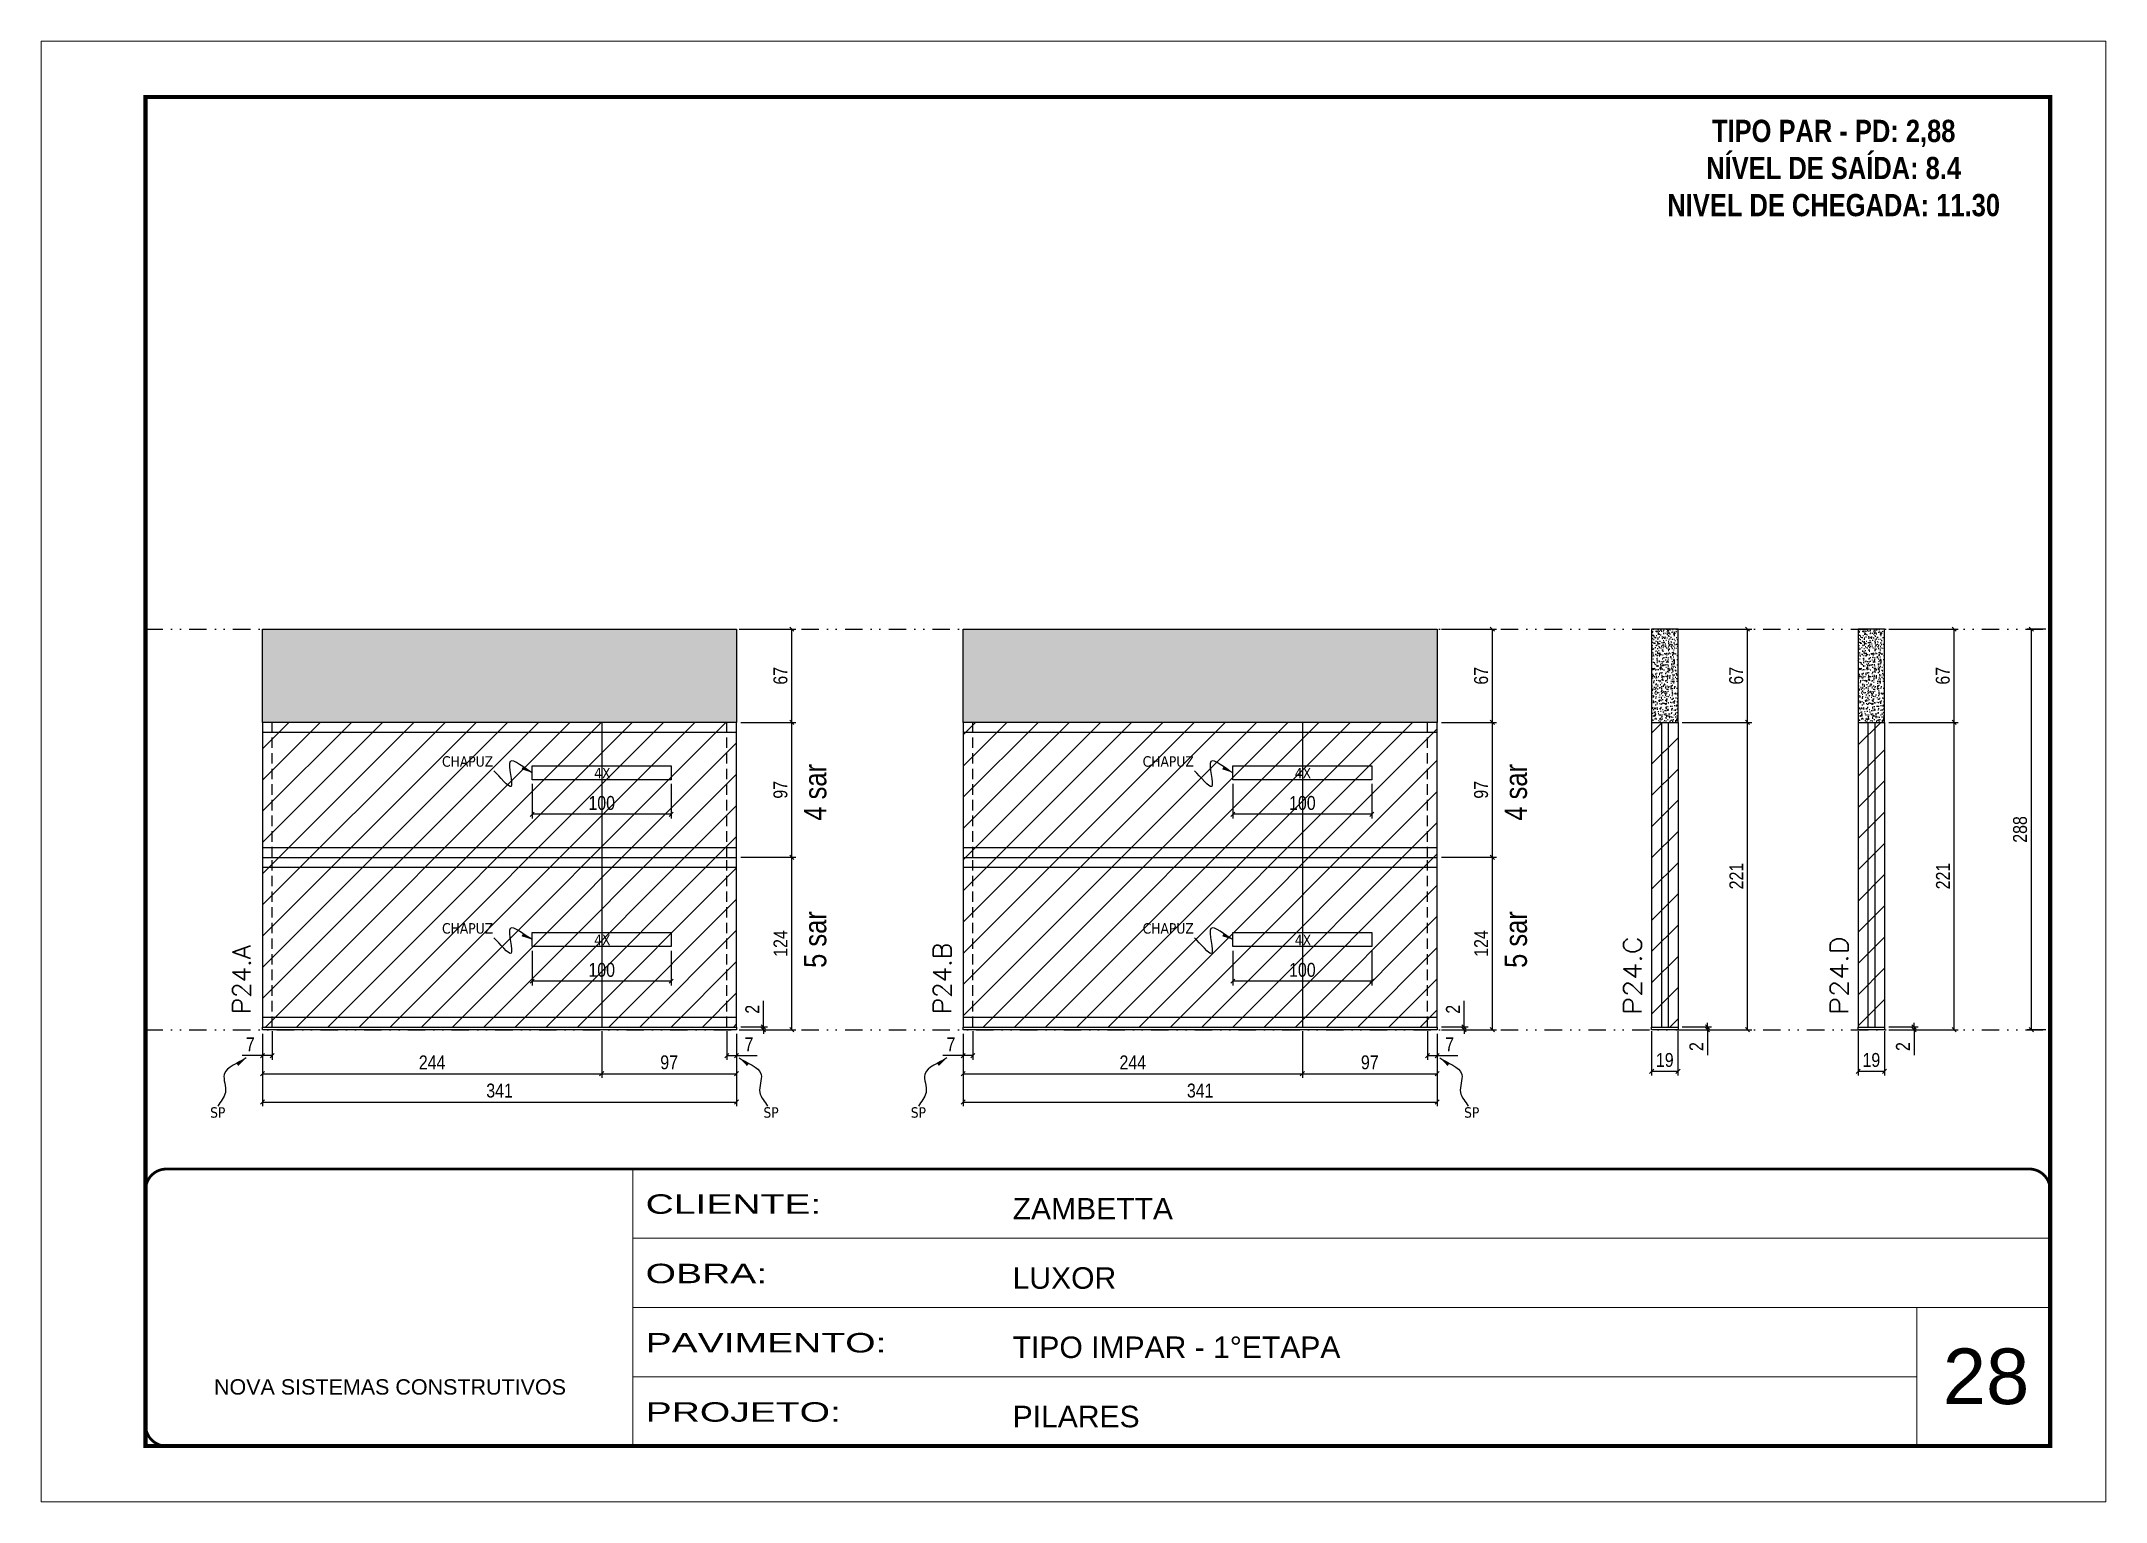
# Model space of a CAD drawing. Extents: x 14400 to 24104, y -21631 to 6985.
# Drawn here: x 19182 to 20667, y -957 to 93 of the extents above; entities that cross this region are included whole.
import ezdxf

# ---------------------------------------------------------------- set-up
doc = ezdxf.new("R2010")
doc.units = 0
for name, pattern in [('CONTINUO', [0]), ('DASHED', [0.75, 0.5, -0.25]), ('DIVIDE2', [0.625, 0.25, -0.125, 0, -0.125, 0, -0.125]), ('HIDDEN', [0.375, 0.25, -0.125])]:
    doc.linetypes.add(name, pattern=pattern)
for name, color, linetype, lineweight in [('CARIMBO', 255, 'Continuous', 9), ('Folhas', 255, 'Continuous', 9), ('Hachura', 251, 'Continuous', 9), ('SARRAFO DE PRESSAO', 251, 'DASHED', 9), ('Texto Seção', 7, 'Continuous', 15)]:
    doc.layers.add(name, color=color, linetype=linetype, lineweight=lineweight)
for name, color, linetype in [('COTA', 241, 'Continuous'), ('NOMENCLATURA', 7, 'Continuous'), ('Nível', 160, 'Continuous'), ('Painéis', 200, 'Continuous'), ('SARR_2.2x10', 60, 'Continuous'), ('SARR_2.2x7', 40, 'Continuous'), ('Sarrafo de Pressão', 42, 'HIDDEN'), ('texto', 7, 'Continuous')]:
    doc.layers.add(name, color=color, linetype=linetype)
doc.styles.add('ARIAL', font='arial.ttf')
doc.styles.add('ARIAL_NARROW', font='ARIALN.TTF', dxfattribs={"height": 0.2})
doc.styles.add('COTA TECNICA', font='techl___.ttf', dxfattribs={"height": 10})
doc.styles.add('COTA TECNICA-50', font='techl___.ttf', dxfattribs={"height": 10})
doc.styles.add('REGUA-120', font='ROMANS.shx', dxfattribs={"height": 15})
doc.styles.add('ROMANC', font='techb___.ttf', dxfattribs={"height": 2.5})
doc.styles.get("Standard").update_dxf_attribs({"font": 'arial.ttf'})
doc.styles.add('Tecnologia', font='')
doc.styles.get('Tecnologia').set_extended_font_data('Forgotten Futurist')
doc.dimstyles.new('COTA PAINEL-50', dxfattribs={"dimtxt": 10, "dimasz": 3, "dimexe": 3, "dimexo": 3, "dimgap": 3, "dimtad": 1, "dimdec": 1, "dimzin": 12, "dimdsep": 46, "dimtxsty": 'COTA TECNICA-50', "dimblk1": 'OBLIQUE', "dimblk2": 'OBLIQUE', "dimsah": 1, "dimcen": 0.9, "dimclrd": 4, "dimclre": 4, "dimclrt": 240, "dimadec": 1, "dimazin": 3, "dimtfac": 1, "dimtdec": 1, "dimtmove": 0, "dimatfit": 3, "dimfxl": 1, "dimtolj": 1, "dimtzin": 12, "dimarcsym": 0})
doc.dimstyles.new('PAINEL', dxfattribs={"dimtxt": 10, "dimasz": 3, "dimexe": 3, "dimexo": 3, "dimgap": 3, "dimtad": 1, "dimdec": 1, "dimzin": 12, "dimdsep": 46, "dimtxsty": 'COTA TECNICA', "dimblk1": 'OBLIQUE', "dimblk2": 'OBLIQUE', "dimsah": 1, "dimcen": 0.9, "dimclrd": 4, "dimclre": 4, "dimclrt": 240, "dimadec": 1, "dimazin": 3, "dimtfac": 1, "dimtdec": 1, "dimtmove": 0, "dimatfit": 3, "dimfxl": 1, "dimtolj": 1, "dimtzin": 12, "dimarcsym": 0})
doc.dimstyles.get("Standard").update_dxf_attribs({"dimtxt": 0.18, "dimasz": 0.18, "dimexe": 0.18, "dimexo": 0.0625, "dimgap": 0.09, "dimtad": 0, "dimtih": 1, "dimtoh": 1, "dimdec": 4, "dimzin": 0, "dimdsep": 46, "dimtxsty": 'Standard', "dimcen": 0.09, "dimadec": 0, "dimazin": 0, "dimtfac": 1, "dimtdec": 4, "dimtofl": 0, "dimtmove": 0, "dimatfit": 3, "dimfxl": 1, "dimtolj": 1, "dimtzin": 0, "dimarcsym": 0})

msp = doc.modelspace()

# ---------------------------------------------------------------- texts
at = {"layer": 'CARIMBO', "style": 'ARIAL'}
msp.add_text('28', height=40, dxfattribs=at).set_placement((20549.83, -886.58))
at = {"layer": 'NOMENCLATURA', "style": 'ARIAL_NARROW'}
for s, p in [('4 sar', (19746.66, -467.08)), ('4 sar', (20250.65, -467.08)), ('5 sar', (19746.66, -572.92)), ('5 sar', (20250.65, -572.92))]:
    msp.add_text(s, height=16, rotation=90, dxfattribs=at).set_placement(p)
at = {"layer": 'NOMENCLATURA', "color": 2, "insert": (20471.29, 36.86), "char_height": 16, "attachment_point": 2, "style": 'ROMANC'}
msp.add_mtext_dynamic_manual_height_columns('TIPO PAR - PD: 2,88\\PNÍVEL DE SAÍDA: 8.4\\PNIVEL DE CHEGADA: 11.30', width=432.3511, gutter_width=1, heights=[0], dxfattribs=at)
at = {"layer": 'texto', "color": 0, "char_height": 7.5, "attachment_point": 5}
for s, insert in [('{\\fTahoma|b0|i0|c0|p34;\\C4;CHAPUZ}', (19488.59, -424.58)), ('{\\fTahoma|b0|i0|c0|p34;\\C4;4X}', (19585.54, -432.89)), ('{\\fTahoma|b0|i0|c0|p34;\\C4;CHAPUZ}', (19992.58, -424.58)), ('{\\fTahoma|b0|i0|c0|p34;\\C4;4X}', (20089.53, -432.89)), ('{\\fTahoma|b0|i0|c0|p34;\\C4;CHAPUZ}', (19488.59, -544.58)), ('{\\fTahoma|b0|i0|c0|p34;\\C4;4X}', (19585.54, -552.89)), ('{\\fTahoma|b0|i0|c0|p34;\\C4;CHAPUZ}', (19992.58, -544.58)), ('{\\fTahoma|b0|i0|c0|p34;\\C4;4X}', (20089.53, -552.89)), ('{\\fTahoma|b0|i0|c0|p34;\\C4;SP}', (19308.9, -676.93)), ('{\\fTahoma|b0|i0|c0|p34;\\C4;SP}', (19706.92, -676.93)), ('{\\fTahoma|b0|i0|c0|p34;\\C4;SP}', (19812.89, -676.93)), ('{\\fTahoma|b0|i0|c0|p34;\\C4;SP}', (20210.91, -676.93))]:
    msp.add_mtext(s, dxfattribs=dict(at, insert=insert))
at = {"layer": 'Texto Seção', "style": 'REGUA-120', "width": 1.1}
for s, p in [('P24.C', (20333.09, -606.68)), ('P24.D', (20481.67, -606.68))]:
    msp.add_text(s, height=13, rotation=90, dxfattribs=at).set_placement(p)
at = {"layer": 'Texto Seção', "char_height": 13, "width": 285.3299, "attachment_point": 7, "rotation": 90, "style": 'REGUA-120'}
for s, insert in [('P24.A', (19332.53, -606.19)), ('P24.B', (19836.51, -606.19))]:
    msp.add_mtext(s, dxfattribs=dict(at, insert=insert))

# ---------------------------------------------------------------- blocks, each defined once
blk = doc.blocks.new('9999999999')
at = {"color": 30, "linetype": 'CONTINUO'}
for p, q in [((98564.6, 34230.2), (98564.6, 34429.4)), ((98564.6, 34379.6), (99584, 34379.6)), ((98564.6, 34329.8), (99488, 34329.8)), ((99584, 34329.8), (99488, 34329.8)), ((99488, 34329.8), (99488, 34230.2)), ((98564.6, 34280), (99488, 34280))]:
    blk.add_line(p, q, dxfattribs=at)
at = {"color": 30, "linetype": 'CONTINUO', "const_width": 2}
blk.add_lwpolyline([(99584, 34230.2), (99584, 34414.4, 0.414214), (99569, 34429.4), (98229, 34429.4, 0.414214), (98214, 34414.4), (98214, 34245.2, 0.414214), (98229, 34230.2), (99584, 34230.2)], format="xyb", dxfattribs=at)
at = {"layer": 'Folhas'}
blk.add_lwpolyline([(98139, 34190.2), (99624, 34190.2), (99624, 35240.2), (98139, 35240.2)], close=True, dxfattribs=at)
at = {"layer": 'Folhas', "color": 30, "const_width": 3}
blk.add_lwpolyline([(98214, 34230.2), (99584, 34230.2), (99584, 35200.2), (98214, 35200.2)], close=True, dxfattribs=at)
at = {"color": 7, "linetype": 'Continuous', "ltscale": 5, "style": 'ARIAL'}
for s, height, p in [('ZAMBETTA', 15.48, (98837.7, 34393.1)), ('LUXOR', 15.48, (98837.7, 34343.3)), ('TIPO IMPAR - 1°ETAPA', 15.483, (98837.7, 34293.5)), ('NOVA SISTEMAS CONSTRUTIVOS', 11.059, (98263.2, 34267.2)), ('PILARES', 15.48, (98837.7, 34243.7))]:
    blk.add_text(s, height=height, dxfattribs=at).set_placement(p)
at = {"layer": 'Folhas', "color": 7, "style": 'Tecnologia', "width": 1.5}
for s, p in [('CLIENTE:', (98573.7, 34397.2)), ('OBRA:', (98573.7, 34347.3)), ('PAVIMENTO:', (98573.7, 34297.5)), ('PROJETO:', (98573.7, 34247.7))]:
    blk.add_text(s, height=14, dxfattribs=at).set_placement(p)
blk = doc.blocks.new('_Oblique')
at = {"color": 0, "linetype": 'ByBlock', "lineweight": -2}
blk.add_line((-0.5, -0.5), (0.5, 0.5), dxfattribs=at)
blk = doc.blocks.new('*D1204')
at = {"layer": 'COTA', "color": 4, "lineweight": -2, "transparency": 16777216}
for p, q in [((19341.1, -620.4), (19341.1, -639)), ((19348.1, -618.4), (19348.1, -639)), ((19341.1, -636), (19326.4, -636)), ((19348.1, -636), (19341.1, -636))]:
    blk.add_line(p, q, dxfattribs=at)
at = {"layer": 'Defpoints', "color": 0, "transparency": 16777216}
for p in [(19341.1, -617.4), (19348.1, -615.4), (19341.1, -636)]:
    blk.add_point(p, dxfattribs=at)
at = {"layer": 'COTA', "color": 4, "lineweight": -2, "transparency": 16777216, "xscale": 3, "yscale": 3, "zscale": 3, "rotation": 180}
blk.add_blockref('_Oblique', (19341.1, -636), dxfattribs=at)
at = {"layer": 'COTA', "color": 4, "lineweight": -2, "transparency": 16777216, "xscale": 3, "yscale": 3, "zscale": 3}
blk.add_blockref('_Oblique', (19348.1, -636), dxfattribs=at)
at = {"layer": 'COTA', "color": 240, "transparency": 16777216, "insert": (19332.3, -627.9), "char_height": 10, "attachment_point": 5, "style": 'COTA TECNICA-50'}
blk.add_mtext('\\A1;7', dxfattribs=at)
blk = doc.blocks.new('*D1205')
at = {"layer": 'COTA', "color": 4, "lineweight": -2, "transparency": 16777216}
for p, q in [((19675.1, -618.4), (19675.1, -639)), ((19682.1, -620.4), (19682.1, -639)), ((19675.1, -636), (19682.1, -636)), ((19682.1, -636), (19696.9, -636))]:
    blk.add_line(p, q, dxfattribs=at)
at = {"layer": 'Defpoints', "color": 0, "transparency": 16777216}
for p in [(19675.1, -615.4), (19682.1, -617.4), (19682.1, -636)]:
    blk.add_point(p, dxfattribs=at)
at = {"layer": 'COTA', "color": 4, "lineweight": -2, "transparency": 16777216, "xscale": 3, "yscale": 3, "zscale": 3, "rotation": 180}
blk.add_blockref('_Oblique', (19675.1, -636), dxfattribs=at)
at = {"layer": 'COTA', "color": 4, "lineweight": -2, "transparency": 16777216, "xscale": 3, "yscale": 3, "zscale": 3}
blk.add_blockref('_Oblique', (19682.1, -636), dxfattribs=at)
at = {"layer": 'COTA', "color": 240, "transparency": 16777216, "insert": (19691, -627.9), "char_height": 10, "attachment_point": 5, "style": 'COTA TECNICA-50'}
blk.add_mtext('\\A1;7', dxfattribs=at)
blk = doc.blocks.new('*D1206')
at = {"layer": 'COTA', "color": 4, "lineweight": -2, "transparency": 16777216}
for p, q in [((19701.4, -615.4), (19701.4, -596.6)), ((19685.1, -615.4), (19704.4, -615.4)), ((19685.1, -617.4), (19704.4, -617.4)), ((19701.4, -617.4), (19701.4, -615.4)), ((19701.4, -617.4), (19701.4, -620.4))]:
    blk.add_line(p, q, dxfattribs=at)
at = {"layer": 'Defpoints', "color": 0, "transparency": 16777216}
for p in [(19682.1, -615.4), (19682.1, -617.4), (19701.4, -617.4)]:
    blk.add_point(p, dxfattribs=at)
at = {"layer": 'COTA', "color": 4, "lineweight": -2, "transparency": 16777216, "xscale": 3, "yscale": 3, "zscale": 3}
for p, rotation in [((19701.4, -615.4), 270), ((19701.4, -617.4), 90)]:
    blk.add_blockref('_Oblique', p, dxfattribs=dict(at, rotation=rotation))
at = {"layer": 'COTA', "color": 240, "transparency": 16777216, "insert": (19693.4, -602.7), "char_height": 10, "attachment_point": 5, "rotation": 90, "style": 'COTA TECNICA-50'}
blk.add_mtext('\\A1;2', dxfattribs=at)
blk = doc.blocks.new('*D1207')
at = {"layer": 'COTA', "color": 4, "lineweight": -2, "transparency": 16777216}
for p, q in [((19341.1, -620.4), (19341.1, -652)), ((19585.1, -618.4), (19585.1, -652)), ((19341.1, -649), (19585.1, -649))]:
    blk.add_line(p, q, dxfattribs=at)
at = {"layer": 'Defpoints', "color": 0, "transparency": 16777216}
for p in [(19341.1, -617.4), (19585.1, -615.4), (19585.1, -649)]:
    blk.add_point(p, dxfattribs=at)
at = {"layer": 'COTA', "color": 4, "lineweight": -2, "transparency": 16777216, "xscale": 3, "yscale": 3, "zscale": 3, "rotation": 180}
blk.add_blockref('_Oblique', (19341.1, -649), dxfattribs=at)
at = {"layer": 'COTA', "color": 4, "lineweight": -2, "transparency": 16777216, "xscale": 3, "yscale": 3, "zscale": 3}
blk.add_blockref('_Oblique', (19585.1, -649), dxfattribs=at)
at = {"layer": 'COTA', "color": 240, "transparency": 16777216, "insert": (19463.1, -640.9), "char_height": 10, "attachment_point": 5, "style": 'COTA TECNICA-50'}
blk.add_mtext('\\A1;244', dxfattribs=at)
blk = doc.blocks.new('*D1208')
at = {"layer": 'COTA', "color": 4, "lineweight": -2, "transparency": 16777216}
for p, q in [((19585.1, -618.4), (19585.1, -652)), ((19682.1, -620.4), (19682.1, -652)), ((19585.1, -649), (19682.1, -649))]:
    blk.add_line(p, q, dxfattribs=at)
at = {"layer": 'Defpoints', "color": 0, "transparency": 16777216}
for p in [(19585.1, -615.4), (19682.1, -617.4), (19682.1, -649)]:
    blk.add_point(p, dxfattribs=at)
at = {"layer": 'COTA', "color": 4, "lineweight": -2, "transparency": 16777216, "xscale": 3, "yscale": 3, "zscale": 3, "rotation": 180}
blk.add_blockref('_Oblique', (19585.1, -649), dxfattribs=at)
at = {"layer": 'COTA', "color": 4, "lineweight": -2, "transparency": 16777216, "xscale": 3, "yscale": 3, "zscale": 3}
blk.add_blockref('_Oblique', (19682.1, -649), dxfattribs=at)
at = {"layer": 'COTA', "color": 240, "transparency": 16777216, "insert": (19633.6, -640.9), "char_height": 10, "attachment_point": 5, "style": 'COTA TECNICA-50'}
blk.add_mtext('\\A1;97', dxfattribs=at)
blk = doc.blocks.new('*D1209')
at = {"layer": 'COTA', "color": 4, "linetype": 'ByBlock', "lineweight": -2, "transparency": 16777216}
for p, q in [((19535.1, -560.6), (19535.1, -585.5)), ((19635.1, -560.6), (19635.1, -585.5)), ((19635.1, -582.5), (19535.1, -582.5))]:
    blk.add_line(p, q, dxfattribs=at)
at = {"layer": 'Defpoints', "color": 0, "linetype": 'ByBlock', "transparency": 16777216}
for p in [(19535.1, -557.6), (19635.1, -557.6), (19535.1, -582.5)]:
    blk.add_point(p, dxfattribs=at)
at = {"layer": 'COTA', "color": 4, "linetype": 'ByBlock', "lineweight": -2, "transparency": 16777216, "xscale": 3, "yscale": 3, "zscale": 3, "rotation": 180}
blk.add_blockref('_Oblique', (19535.1, -582.5), dxfattribs=at)
at = {"layer": 'COTA', "color": 4, "linetype": 'ByBlock', "lineweight": -2, "transparency": 16777216, "xscale": 3, "yscale": 3, "zscale": 3}
blk.add_blockref('_Oblique', (19635.1, -582.5), dxfattribs=at)
at = {"layer": 'COTA', "color": 240, "linetype": 'ByBlock', "transparency": 16777216, "insert": (19585.1, -574.4), "char_height": 10, "attachment_point": 5, "style": 'COTA TECNICA'}
blk.add_mtext('\\A1;100', dxfattribs=at)
blk = doc.blocks.new('*D1210')
at = {"layer": 'COTA', "color": 4, "lineweight": -2, "transparency": 16777216}
for p, q in [((19685.1, -493.4), (19724.8, -493.4)), ((19721.8, -617.4), (19721.8, -493.4)), ((19685.1, -617.4), (19724.8, -617.4))]:
    blk.add_line(p, q, dxfattribs=at)
at = {"layer": 'Defpoints', "color": 0, "transparency": 16777216}
for p in [(19682.1, -493.4), (19721.8, -493.4), (19682.1, -617.4)]:
    blk.add_point(p, dxfattribs=at)
at = {"layer": 'COTA', "color": 4, "lineweight": -2, "transparency": 16777216, "xscale": 3, "yscale": 3, "zscale": 3}
for p, rotation in [((19721.8, -493.4), 90), ((19721.8, -617.4), 270)]:
    blk.add_blockref('_Oblique', p, dxfattribs=dict(at, rotation=rotation))
at = {"layer": 'COTA', "color": 240, "transparency": 16777216, "insert": (19713.7, -555.4), "char_height": 10, "attachment_point": 5, "rotation": 90, "style": 'COTA TECNICA'}
blk.add_mtext('\\A1;124', dxfattribs=at)
blk = doc.blocks.new('*D1211')
at = {"layer": 'COTA', "color": 4, "lineweight": -2, "transparency": 16777216}
for p, q in [((19341.1, -620.4), (19341.1, -672.4)), ((19682.1, -620.4), (19682.1, -672.4)), ((19341.1, -669.4), (19682.1, -669.4))]:
    blk.add_line(p, q, dxfattribs=at)
at = {"layer": 'Defpoints', "color": 0, "transparency": 16777216}
for p in [(19341.1, -617.4), (19682.1, -617.4), (19682.1, -669.4)]:
    blk.add_point(p, dxfattribs=at)
at = {"layer": 'COTA', "color": 4, "lineweight": -2, "transparency": 16777216, "xscale": 3, "yscale": 3, "zscale": 3, "rotation": 180}
blk.add_blockref('_Oblique', (19341.1, -669.4), dxfattribs=at)
at = {"layer": 'COTA', "color": 4, "lineweight": -2, "transparency": 16777216, "xscale": 3, "yscale": 3, "zscale": 3}
blk.add_blockref('_Oblique', (19682.1, -669.4), dxfattribs=at)
at = {"layer": 'COTA', "color": 240, "transparency": 16777216, "insert": (19511.6, -661.2), "char_height": 10, "attachment_point": 5, "style": 'COTA TECNICA'}
blk.add_mtext('\\A1;341', dxfattribs=at)
blk = doc.blocks.new('*D1212')
at = {"layer": 'COTA', "color": 4, "lineweight": -2, "transparency": 16777216}
for p, q in [((19685.1, -396.4), (19724.8, -396.4)), ((19721.8, -493.4), (19721.8, -396.4)), ((19685.1, -493.4), (19724.8, -493.4))]:
    blk.add_line(p, q, dxfattribs=at)
at = {"layer": 'Defpoints', "color": 0, "transparency": 16777216}
for p in [(19682.1, -396.4), (19721.8, -396.4), (19682.1, -493.4)]:
    blk.add_point(p, dxfattribs=at)
at = {"layer": 'COTA', "color": 4, "lineweight": -2, "transparency": 16777216, "xscale": 3, "yscale": 3, "zscale": 3}
for p, rotation in [((19721.8, -396.4), 90), ((19721.8, -493.4), 270)]:
    blk.add_blockref('_Oblique', p, dxfattribs=dict(at, rotation=rotation))
at = {"layer": 'COTA', "color": 240, "transparency": 16777216, "insert": (19713.7, -444.9), "char_height": 10, "attachment_point": 5, "rotation": 90, "style": 'COTA TECNICA'}
blk.add_mtext('\\A1;97', dxfattribs=at)
blk = doc.blocks.new('*D1213')
at = {"layer": 'COTA', "color": 4, "linetype": 'ByBlock', "lineweight": -2, "transparency": 16777216}
for p, q in [((19535.1, -440.6), (19535.1, -465.5)), ((19635.1, -440.6), (19635.1, -465.5)), ((19635.1, -462.5), (19535.1, -462.5))]:
    blk.add_line(p, q, dxfattribs=at)
at = {"layer": 'Defpoints', "color": 0, "linetype": 'ByBlock', "transparency": 16777216}
for p in [(19535.1, -437.6), (19635.1, -437.6), (19535.1, -462.5)]:
    blk.add_point(p, dxfattribs=at)
at = {"layer": 'COTA', "color": 4, "linetype": 'ByBlock', "lineweight": -2, "transparency": 16777216, "xscale": 3, "yscale": 3, "zscale": 3, "rotation": 180}
blk.add_blockref('_Oblique', (19535.1, -462.5), dxfattribs=at)
at = {"layer": 'COTA', "color": 4, "linetype": 'ByBlock', "lineweight": -2, "transparency": 16777216, "xscale": 3, "yscale": 3, "zscale": 3}
blk.add_blockref('_Oblique', (19635.1, -462.5), dxfattribs=at)
at = {"layer": 'COTA', "color": 240, "linetype": 'ByBlock', "transparency": 16777216, "insert": (19585.1, -454.4), "char_height": 10, "attachment_point": 5, "style": 'COTA TECNICA'}
blk.add_mtext('\\A1;100', dxfattribs=at)
blk = doc.blocks.new('*D1214')
at = {"layer": 'COTA', "color": 4, "lineweight": -2, "transparency": 16777216}
for p, q in [((20624, -329.4), (20610.5, -329.4)), ((20613.5, -617.4), (20613.5, -329.4)), ((20624, -617.4), (20610.5, -617.4))]:
    blk.add_line(p, q, dxfattribs=at)
at = {"layer": 'Defpoints', "color": 0, "transparency": 16777216}
for p in [(20613.5, -329.4), (20627, -329.4), (20627, -617.4)]:
    blk.add_point(p, dxfattribs=at)
at = {"layer": 'COTA', "color": 4, "lineweight": -2, "transparency": 16777216, "xscale": 3, "yscale": 3, "zscale": 3}
for p, rotation in [((20613.5, -329.4), 90), ((20613.5, -617.4), 270)]:
    blk.add_blockref('_Oblique', p, dxfattribs=dict(at, rotation=rotation))
at = {"layer": 'COTA', "color": 240, "transparency": 16777216, "insert": (20605.4, -473.4), "char_height": 10, "attachment_point": 5, "rotation": 90, "style": 'COTA TECNICA'}
blk.add_mtext('\\A1;288', dxfattribs=at)
blk = doc.blocks.new('*D1215')
at = {"layer": 'COTA', "color": 4, "lineweight": -2, "transparency": 16777216}
for p, q in [((20340.3, -618.4), (20340.3, -650.3)), ((20359.3, -618.4), (20359.3, -650.3)), ((20340.3, -647.3), (20359.3, -647.3))]:
    blk.add_line(p, q, dxfattribs=at)
at = {"layer": 'Defpoints', "color": 0, "transparency": 16777216}
for p in [(20340.3, -615.4), (20359.3, -615.4), (20359.3, -647.3)]:
    blk.add_point(p, dxfattribs=at)
at = {"layer": 'COTA', "color": 4, "lineweight": -2, "transparency": 16777216, "xscale": 3, "yscale": 3, "zscale": 3, "rotation": 180}
blk.add_blockref('_Oblique', (20340.3, -647.3), dxfattribs=at)
at = {"layer": 'COTA', "color": 4, "lineweight": -2, "transparency": 16777216, "xscale": 3, "yscale": 3, "zscale": 3}
blk.add_blockref('_Oblique', (20359.3, -647.3), dxfattribs=at)
at = {"layer": 'COTA', "color": 240, "transparency": 16777216, "insert": (20349.8, -639.2), "char_height": 10, "attachment_point": 5, "style": 'COTA TECNICA'}
blk.add_mtext('\\A1;19', dxfattribs=at)
blk = doc.blocks.new('*D1216')
at = {"layer": 'COTA', "color": 4, "lineweight": -2, "transparency": 16777216}
for p, q in [((20362.3, -615.4), (20383.5, -615.4)), ((20362.3, -617.4), (20383.5, -617.4)), ((20380.5, -615.4), (20380.5, -612.4)), ((20380.5, -615.4), (20380.5, -617.4)), ((20380.5, -617.4), (20380.5, -635.6))]:
    blk.add_line(p, q, dxfattribs=at)
at = {"layer": 'Defpoints', "color": 0, "transparency": 16777216}
for p in [(20359.3, -615.4), (20359.3, -617.4), (20380.5, -615.4)]:
    blk.add_point(p, dxfattribs=at)
at = {"layer": 'COTA', "color": 4, "lineweight": -2, "transparency": 16777216, "xscale": 3, "yscale": 3, "zscale": 3}
for p, rotation in [((20380.5, -615.4), 270), ((20380.5, -617.4), 90)]:
    blk.add_blockref('_Oblique', p, dxfattribs=dict(at, rotation=rotation))
at = {"layer": 'COTA', "color": 240, "transparency": 16777216, "insert": (20372.5, -629.5), "char_height": 10, "attachment_point": 5, "rotation": 90, "style": 'COTA TECNICA-50'}
blk.add_mtext('\\A1;2', dxfattribs=at)
blk = doc.blocks.new('*D1217')
at = {"layer": 'COTA', "color": 4, "lineweight": -2, "transparency": 16777216}
for p, q in [((20362.3, -396.4), (20412.3, -396.4)), ((20409.3, -617.4), (20409.3, -396.4)), ((20362.3, -617.4), (20412.3, -617.4))]:
    blk.add_line(p, q, dxfattribs=at)
at = {"layer": 'Defpoints', "color": 0, "transparency": 16777216}
for p in [(20359.3, -396.4), (20409.3, -396.4), (20359.3, -617.4)]:
    blk.add_point(p, dxfattribs=at)
at = {"layer": 'COTA', "color": 4, "lineweight": -2, "transparency": 16777216, "xscale": 3, "yscale": 3, "zscale": 3}
for p, rotation in [((20409.3, -396.4), 90), ((20409.3, -617.4), 270)]:
    blk.add_blockref('_Oblique', p, dxfattribs=dict(at, rotation=rotation))
at = {"layer": 'COTA', "color": 240, "transparency": 16777216, "insert": (20401.3, -506.9), "char_height": 10, "attachment_point": 5, "rotation": 90, "style": 'COTA TECNICA-50'}
blk.add_mtext('\\A1;221', dxfattribs=at)
blk = doc.blocks.new('*D1221')
at = {"layer": 'COTA', "color": 4, "lineweight": -2, "transparency": 16777216}
for p, q in [((20362.3, -329.4), (20412.3, -329.4)), ((20409.3, -396.4), (20409.3, -329.4)), ((20362.3, -396.4), (20412.3, -396.4))]:
    blk.add_line(p, q, dxfattribs=at)
at = {"layer": 'Defpoints', "color": 0, "transparency": 16777216}
for p in [(20359.3, -329.4), (20409.3, -329.4), (20359.3, -396.4)]:
    blk.add_point(p, dxfattribs=at)
at = {"layer": 'COTA', "color": 4, "lineweight": -2, "transparency": 16777216, "xscale": 3, "yscale": 3, "zscale": 3}
for p, rotation in [((20409.3, -329.4), 90), ((20409.3, -396.4), 270)]:
    blk.add_blockref('_Oblique', p, dxfattribs=dict(at, rotation=rotation))
at = {"layer": 'COTA', "color": 240, "transparency": 16777216, "insert": (20401.2, -362.9), "char_height": 10, "attachment_point": 5, "rotation": 90, "style": 'COTA TECNICA'}
blk.add_mtext('\\A1;67', dxfattribs=at)
blk = doc.blocks.new('*D1218')
at = {"layer": 'COTA', "color": 4, "lineweight": -2, "transparency": 16777216}
for p, q in [((20488.9, -618.4), (20488.9, -650.3)), ((20507.9, -618.4), (20507.9, -650.3)), ((20488.9, -647.3), (20507.9, -647.3))]:
    blk.add_line(p, q, dxfattribs=at)
at = {"layer": 'Defpoints', "color": 0, "transparency": 16777216}
for p in [(20488.9, -615.4), (20507.9, -615.4), (20507.9, -647.3)]:
    blk.add_point(p, dxfattribs=at)
at = {"layer": 'COTA', "color": 4, "lineweight": -2, "transparency": 16777216, "xscale": 3, "yscale": 3, "zscale": 3, "rotation": 180}
blk.add_blockref('_Oblique', (20488.9, -647.3), dxfattribs=at)
at = {"layer": 'COTA', "color": 4, "lineweight": -2, "transparency": 16777216, "xscale": 3, "yscale": 3, "zscale": 3}
blk.add_blockref('_Oblique', (20507.9, -647.3), dxfattribs=at)
at = {"layer": 'COTA', "color": 240, "transparency": 16777216, "insert": (20498.4, -639.2), "char_height": 10, "attachment_point": 5, "style": 'COTA TECNICA'}
blk.add_mtext('\\A1;19', dxfattribs=at)
blk = doc.blocks.new('*D1219')
at = {"layer": 'COTA', "color": 4, "lineweight": -2, "transparency": 16777216}
for p, q in [((20510.9, -615.4), (20532.1, -615.4)), ((20510.9, -617.4), (20532.1, -617.4)), ((20529.1, -615.4), (20529.1, -612.4)), ((20529.1, -615.4), (20529.1, -617.4)), ((20529.1, -617.4), (20529.1, -635.6))]:
    blk.add_line(p, q, dxfattribs=at)
at = {"layer": 'Defpoints', "color": 0, "transparency": 16777216}
for p in [(20507.9, -615.4), (20507.9, -617.4), (20529.1, -615.4)]:
    blk.add_point(p, dxfattribs=at)
at = {"layer": 'COTA', "color": 4, "lineweight": -2, "transparency": 16777216, "xscale": 3, "yscale": 3, "zscale": 3}
for p, rotation in [((20529.1, -615.4), 270), ((20529.1, -617.4), 90)]:
    blk.add_blockref('_Oblique', p, dxfattribs=dict(at, rotation=rotation))
at = {"layer": 'COTA', "color": 240, "transparency": 16777216, "insert": (20521.1, -629.5), "char_height": 10, "attachment_point": 5, "rotation": 90, "style": 'COTA TECNICA-50'}
blk.add_mtext('\\A1;2', dxfattribs=at)
blk = doc.blocks.new('*D1220')
at = {"layer": 'COTA', "color": 4, "lineweight": -2, "transparency": 16777216}
for p, q in [((20510.9, -396.4), (20560.9, -396.4)), ((20557.9, -617.4), (20557.9, -396.4)), ((20510.9, -617.4), (20560.9, -617.4))]:
    blk.add_line(p, q, dxfattribs=at)
at = {"layer": 'Defpoints', "color": 0, "transparency": 16777216}
for p in [(20507.9, -396.4), (20557.9, -396.4), (20507.9, -617.4)]:
    blk.add_point(p, dxfattribs=at)
at = {"layer": 'COTA', "color": 4, "lineweight": -2, "transparency": 16777216, "xscale": 3, "yscale": 3, "zscale": 3}
for p, rotation in [((20557.9, -396.4), 90), ((20557.9, -617.4), 270)]:
    blk.add_blockref('_Oblique', p, dxfattribs=dict(at, rotation=rotation))
at = {"layer": 'COTA', "color": 240, "transparency": 16777216, "insert": (20549.9, -506.9), "char_height": 10, "attachment_point": 5, "rotation": 90, "style": 'COTA TECNICA-50'}
blk.add_mtext('\\A1;221', dxfattribs=at)
blk = doc.blocks.new('*D1222')
at = {"layer": 'COTA', "color": 4, "lineweight": -2, "transparency": 16777216}
for p, q in [((20510.9, -329.4), (20560.9, -329.4)), ((20557.9, -396.4), (20557.9, -329.4)), ((20510.9, -396.4), (20560.9, -396.4))]:
    blk.add_line(p, q, dxfattribs=at)
at = {"layer": 'Defpoints', "color": 0, "transparency": 16777216}
for p in [(20507.9, -329.4), (20557.9, -329.4), (20507.9, -396.4)]:
    blk.add_point(p, dxfattribs=at)
at = {"layer": 'COTA', "color": 4, "lineweight": -2, "transparency": 16777216, "xscale": 3, "yscale": 3, "zscale": 3}
for p, rotation in [((20557.9, -329.4), 90), ((20557.9, -396.4), 270)]:
    blk.add_blockref('_Oblique', p, dxfattribs=dict(at, rotation=rotation))
at = {"layer": 'COTA', "color": 240, "transparency": 16777216, "insert": (20549.8, -362.9), "char_height": 10, "attachment_point": 5, "rotation": 90, "style": 'COTA TECNICA'}
blk.add_mtext('\\A1;67', dxfattribs=at)
blk = doc.blocks.new('*D2015')
at = {"layer": 'COTA', "color": 4, "lineweight": -2, "transparency": 16777216}
for p, q in [((19685.1, -329.4), (19724.8, -329.4)), ((19721.8, -396.4), (19721.8, -329.4)), ((19685.1, -396.4), (19724.8, -396.4))]:
    blk.add_line(p, q, dxfattribs=at)
at = {"layer": 'Defpoints', "color": 0, "transparency": 16777216}
for p in [(19682.1, -329.4), (19721.8, -329.4), (19682.1, -396.4)]:
    blk.add_point(p, dxfattribs=at)
at = {"layer": 'COTA', "color": 4, "lineweight": -2, "transparency": 16777216, "xscale": 3, "yscale": 3, "zscale": 3}
for p, rotation in [((19721.8, -329.4), 90), ((19721.8, -396.4), 270)]:
    blk.add_blockref('_Oblique', p, dxfattribs=dict(at, rotation=rotation))
at = {"layer": 'COTA', "color": 240, "transparency": 16777216, "insert": (19713.7, -362.9), "char_height": 10, "attachment_point": 5, "rotation": 90, "style": 'COTA TECNICA'}
blk.add_mtext('\\A1;67', dxfattribs=at)
blk = doc.blocks.new('*D2016')
at = {"layer": 'COTA', "color": 4, "lineweight": -2, "transparency": 16777216}
for p, q in [((19845.1, -620.4), (19845.1, -639)), ((19852.1, -618.4), (19852.1, -639)), ((19845.1, -636), (19830.4, -636)), ((19852.1, -636), (19845.1, -636))]:
    blk.add_line(p, q, dxfattribs=at)
at = {"layer": 'Defpoints', "color": 0, "transparency": 16777216}
for p in [(19845.1, -617.4), (19852.1, -615.4), (19845.1, -636)]:
    blk.add_point(p, dxfattribs=at)
at = {"layer": 'COTA', "color": 4, "lineweight": -2, "transparency": 16777216, "xscale": 3, "yscale": 3, "zscale": 3, "rotation": 180}
blk.add_blockref('_Oblique', (19845.1, -636), dxfattribs=at)
at = {"layer": 'COTA', "color": 4, "lineweight": -2, "transparency": 16777216, "xscale": 3, "yscale": 3, "zscale": 3}
blk.add_blockref('_Oblique', (19852.1, -636), dxfattribs=at)
at = {"layer": 'COTA', "color": 240, "transparency": 16777216, "insert": (19836.3, -627.9), "char_height": 10, "attachment_point": 5, "style": 'COTA TECNICA-50'}
blk.add_mtext('\\A1;7', dxfattribs=at)
blk = doc.blocks.new('*D2017')
at = {"layer": 'COTA', "color": 4, "lineweight": -2, "transparency": 16777216}
for p, q in [((20179.1, -618.4), (20179.1, -639)), ((20186.1, -620.4), (20186.1, -639)), ((20179.1, -636), (20186.1, -636)), ((20186.1, -636), (20200.9, -636))]:
    blk.add_line(p, q, dxfattribs=at)
at = {"layer": 'Defpoints', "color": 0, "transparency": 16777216}
for p in [(20179.1, -615.4), (20186.1, -617.4), (20186.1, -636)]:
    blk.add_point(p, dxfattribs=at)
at = {"layer": 'COTA', "color": 4, "lineweight": -2, "transparency": 16777216, "xscale": 3, "yscale": 3, "zscale": 3, "rotation": 180}
blk.add_blockref('_Oblique', (20179.1, -636), dxfattribs=at)
at = {"layer": 'COTA', "color": 4, "lineweight": -2, "transparency": 16777216, "xscale": 3, "yscale": 3, "zscale": 3}
blk.add_blockref('_Oblique', (20186.1, -636), dxfattribs=at)
at = {"layer": 'COTA', "color": 240, "transparency": 16777216, "insert": (20195, -627.9), "char_height": 10, "attachment_point": 5, "style": 'COTA TECNICA-50'}
blk.add_mtext('\\A1;7', dxfattribs=at)
blk = doc.blocks.new('*D2018')
at = {"layer": 'COTA', "color": 4, "lineweight": -2, "transparency": 16777216}
for p, q in [((20205.4, -615.4), (20205.4, -596.6)), ((20189.1, -615.4), (20208.4, -615.4)), ((20189.1, -617.4), (20208.4, -617.4)), ((20205.4, -617.4), (20205.4, -615.4)), ((20205.4, -617.4), (20205.4, -620.4))]:
    blk.add_line(p, q, dxfattribs=at)
at = {"layer": 'Defpoints', "color": 0, "transparency": 16777216}
for p in [(20186.1, -615.4), (20186.1, -617.4), (20205.4, -617.4)]:
    blk.add_point(p, dxfattribs=at)
at = {"layer": 'COTA', "color": 4, "lineweight": -2, "transparency": 16777216, "xscale": 3, "yscale": 3, "zscale": 3}
for p, rotation in [((20205.4, -615.4), 270), ((20205.4, -617.4), 90)]:
    blk.add_blockref('_Oblique', p, dxfattribs=dict(at, rotation=rotation))
at = {"layer": 'COTA', "color": 240, "transparency": 16777216, "insert": (20197.4, -602.7), "char_height": 10, "attachment_point": 5, "rotation": 90, "style": 'COTA TECNICA-50'}
blk.add_mtext('\\A1;2', dxfattribs=at)
blk = doc.blocks.new('*D2019')
at = {"layer": 'COTA', "color": 4, "lineweight": -2, "transparency": 16777216}
for p, q in [((19845.1, -620.4), (19845.1, -652)), ((20089.1, -618.4), (20089.1, -652)), ((19845.1, -649), (20089.1, -649))]:
    blk.add_line(p, q, dxfattribs=at)
at = {"layer": 'Defpoints', "color": 0, "transparency": 16777216}
for p in [(19845.1, -617.4), (20089.1, -615.4), (20089.1, -649)]:
    blk.add_point(p, dxfattribs=at)
at = {"layer": 'COTA', "color": 4, "lineweight": -2, "transparency": 16777216, "xscale": 3, "yscale": 3, "zscale": 3, "rotation": 180}
blk.add_blockref('_Oblique', (19845.1, -649), dxfattribs=at)
at = {"layer": 'COTA', "color": 4, "lineweight": -2, "transparency": 16777216, "xscale": 3, "yscale": 3, "zscale": 3}
blk.add_blockref('_Oblique', (20089.1, -649), dxfattribs=at)
at = {"layer": 'COTA', "color": 240, "transparency": 16777216, "insert": (19967.1, -640.9), "char_height": 10, "attachment_point": 5, "style": 'COTA TECNICA-50'}
blk.add_mtext('\\A1;244', dxfattribs=at)
blk = doc.blocks.new('*D2020')
at = {"layer": 'COTA', "color": 4, "lineweight": -2, "transparency": 16777216}
for p, q in [((20089.1, -618.4), (20089.1, -652)), ((20186.1, -620.4), (20186.1, -652)), ((20089.1, -649), (20186.1, -649))]:
    blk.add_line(p, q, dxfattribs=at)
at = {"layer": 'Defpoints', "color": 0, "transparency": 16777216}
for p in [(20089.1, -615.4), (20186.1, -617.4), (20186.1, -649)]:
    blk.add_point(p, dxfattribs=at)
at = {"layer": 'COTA', "color": 4, "lineweight": -2, "transparency": 16777216, "xscale": 3, "yscale": 3, "zscale": 3, "rotation": 180}
blk.add_blockref('_Oblique', (20089.1, -649), dxfattribs=at)
at = {"layer": 'COTA', "color": 4, "lineweight": -2, "transparency": 16777216, "xscale": 3, "yscale": 3, "zscale": 3}
blk.add_blockref('_Oblique', (20186.1, -649), dxfattribs=at)
at = {"layer": 'COTA', "color": 240, "transparency": 16777216, "insert": (20137.6, -640.9), "char_height": 10, "attachment_point": 5, "style": 'COTA TECNICA-50'}
blk.add_mtext('\\A1;97', dxfattribs=at)
blk = doc.blocks.new('*D2021')
at = {"layer": 'COTA', "color": 4, "linetype": 'ByBlock', "lineweight": -2, "transparency": 16777216}
for p, q in [((20039.1, -560.6), (20039.1, -585.5)), ((20139.1, -560.6), (20139.1, -585.5)), ((20139.1, -582.5), (20039.1, -582.5))]:
    blk.add_line(p, q, dxfattribs=at)
at = {"layer": 'Defpoints', "color": 0, "linetype": 'ByBlock', "transparency": 16777216}
for p in [(20039.1, -557.6), (20139.1, -557.6), (20039.1, -582.5)]:
    blk.add_point(p, dxfattribs=at)
at = {"layer": 'COTA', "color": 4, "linetype": 'ByBlock', "lineweight": -2, "transparency": 16777216, "xscale": 3, "yscale": 3, "zscale": 3, "rotation": 180}
blk.add_blockref('_Oblique', (20039.1, -582.5), dxfattribs=at)
at = {"layer": 'COTA', "color": 4, "linetype": 'ByBlock', "lineweight": -2, "transparency": 16777216, "xscale": 3, "yscale": 3, "zscale": 3}
blk.add_blockref('_Oblique', (20139.1, -582.5), dxfattribs=at)
at = {"layer": 'COTA', "color": 240, "linetype": 'ByBlock', "transparency": 16777216, "insert": (20089.1, -574.4), "char_height": 10, "attachment_point": 5, "style": 'COTA TECNICA'}
blk.add_mtext('\\A1;100', dxfattribs=at)
blk = doc.blocks.new('*D2022')
at = {"layer": 'COTA', "color": 4, "lineweight": -2, "transparency": 16777216}
for p, q in [((20189.1, -493.4), (20228.8, -493.4)), ((20225.8, -617.4), (20225.8, -493.4)), ((20189.1, -617.4), (20228.8, -617.4))]:
    blk.add_line(p, q, dxfattribs=at)
at = {"layer": 'Defpoints', "color": 0, "transparency": 16777216}
for p in [(20186.1, -493.4), (20225.8, -493.4), (20186.1, -617.4)]:
    blk.add_point(p, dxfattribs=at)
at = {"layer": 'COTA', "color": 4, "lineweight": -2, "transparency": 16777216, "xscale": 3, "yscale": 3, "zscale": 3}
for p, rotation in [((20225.8, -493.4), 90), ((20225.8, -617.4), 270)]:
    blk.add_blockref('_Oblique', p, dxfattribs=dict(at, rotation=rotation))
at = {"layer": 'COTA', "color": 240, "transparency": 16777216, "insert": (20217.7, -555.4), "char_height": 10, "attachment_point": 5, "rotation": 90, "style": 'COTA TECNICA'}
blk.add_mtext('\\A1;124', dxfattribs=at)
blk = doc.blocks.new('*D2023')
at = {"layer": 'COTA', "color": 4, "lineweight": -2, "transparency": 16777216}
for p, q in [((19845.1, -620.4), (19845.1, -672.4)), ((20186.1, -620.4), (20186.1, -672.4)), ((19845.1, -669.4), (20186.1, -669.4))]:
    blk.add_line(p, q, dxfattribs=at)
at = {"layer": 'Defpoints', "color": 0, "transparency": 16777216}
for p in [(19845.1, -617.4), (20186.1, -617.4), (20186.1, -669.4)]:
    blk.add_point(p, dxfattribs=at)
at = {"layer": 'COTA', "color": 4, "lineweight": -2, "transparency": 16777216, "xscale": 3, "yscale": 3, "zscale": 3, "rotation": 180}
blk.add_blockref('_Oblique', (19845.1, -669.4), dxfattribs=at)
at = {"layer": 'COTA', "color": 4, "lineweight": -2, "transparency": 16777216, "xscale": 3, "yscale": 3, "zscale": 3}
blk.add_blockref('_Oblique', (20186.1, -669.4), dxfattribs=at)
at = {"layer": 'COTA', "color": 240, "transparency": 16777216, "insert": (20015.6, -661.2), "char_height": 10, "attachment_point": 5, "style": 'COTA TECNICA'}
blk.add_mtext('\\A1;341', dxfattribs=at)
blk = doc.blocks.new('*D2024')
at = {"layer": 'COTA', "color": 4, "lineweight": -2, "transparency": 16777216}
for p, q in [((20189.1, -396.4), (20228.8, -396.4)), ((20225.8, -493.4), (20225.8, -396.4)), ((20189.1, -493.4), (20228.8, -493.4))]:
    blk.add_line(p, q, dxfattribs=at)
at = {"layer": 'Defpoints', "color": 0, "transparency": 16777216}
for p in [(20186.1, -396.4), (20225.8, -396.4), (20186.1, -493.4)]:
    blk.add_point(p, dxfattribs=at)
at = {"layer": 'COTA', "color": 4, "lineweight": -2, "transparency": 16777216, "xscale": 3, "yscale": 3, "zscale": 3}
for p, rotation in [((20225.8, -396.4), 90), ((20225.8, -493.4), 270)]:
    blk.add_blockref('_Oblique', p, dxfattribs=dict(at, rotation=rotation))
at = {"layer": 'COTA', "color": 240, "transparency": 16777216, "insert": (20217.7, -444.9), "char_height": 10, "attachment_point": 5, "rotation": 90, "style": 'COTA TECNICA'}
blk.add_mtext('\\A1;97', dxfattribs=at)
blk = doc.blocks.new('*D2025')
at = {"layer": 'COTA', "color": 4, "linetype": 'ByBlock', "lineweight": -2, "transparency": 16777216}
for p, q in [((20039.1, -440.6), (20039.1, -465.5)), ((20139.1, -440.6), (20139.1, -465.5)), ((20139.1, -462.5), (20039.1, -462.5))]:
    blk.add_line(p, q, dxfattribs=at)
at = {"layer": 'Defpoints', "color": 0, "linetype": 'ByBlock', "transparency": 16777216}
for p in [(20039.1, -437.6), (20139.1, -437.6), (20039.1, -462.5)]:
    blk.add_point(p, dxfattribs=at)
at = {"layer": 'COTA', "color": 4, "linetype": 'ByBlock', "lineweight": -2, "transparency": 16777216, "xscale": 3, "yscale": 3, "zscale": 3, "rotation": 180}
blk.add_blockref('_Oblique', (20039.1, -462.5), dxfattribs=at)
at = {"layer": 'COTA', "color": 4, "linetype": 'ByBlock', "lineweight": -2, "transparency": 16777216, "xscale": 3, "yscale": 3, "zscale": 3}
blk.add_blockref('_Oblique', (20139.1, -462.5), dxfattribs=at)
at = {"layer": 'COTA', "color": 240, "linetype": 'ByBlock', "transparency": 16777216, "insert": (20089.1, -454.4), "char_height": 10, "attachment_point": 5, "style": 'COTA TECNICA'}
blk.add_mtext('\\A1;100', dxfattribs=at)
blk = doc.blocks.new('*D2026')
at = {"layer": 'COTA', "color": 4, "lineweight": -2, "transparency": 16777216}
for p, q in [((20189.1, -329.4), (20228.8, -329.4)), ((20225.8, -396.4), (20225.8, -329.4)), ((20189.1, -396.4), (20228.8, -396.4))]:
    blk.add_line(p, q, dxfattribs=at)
at = {"layer": 'Defpoints', "color": 0, "transparency": 16777216}
for p in [(20186.1, -329.4), (20225.8, -329.4), (20186.1, -396.4)]:
    blk.add_point(p, dxfattribs=at)
at = {"layer": 'COTA', "color": 4, "lineweight": -2, "transparency": 16777216, "xscale": 3, "yscale": 3, "zscale": 3}
for p, rotation in [((20225.8, -329.4), 90), ((20225.8, -396.4), 270)]:
    blk.add_blockref('_Oblique', p, dxfattribs=dict(at, rotation=rotation))
at = {"layer": 'COTA', "color": 240, "transparency": 16777216, "insert": (20217.7, -362.9), "char_height": 10, "attachment_point": 5, "rotation": 90, "style": 'COTA TECNICA'}
blk.add_mtext('\\A1;67', dxfattribs=at)

# ---------------------------------------------------------------- dimensions: what is measured, and where the dimension line sits
at = {"layer": 'COTA'}
for base, p1, p2, angle, dimstyle, picture, middle in [((19721.79, -329.44), (19682.15, -396.44), (19682.15, -329.44), 90, 'PAINEL', '*D2015', (19713.68, -362.94)), ((20225.78, -329.44), (20186.13, -396.44), (20186.13, -329.44), 90, 'PAINEL', '*D2026', (20217.67, -362.94)), ((20409.33, -329.44), (20359.34, -396.44), (20359.34, -329.44), 90, 'PAINEL', '*D1221', (20401.23, -362.94)), ((20557.91, -329.44), (20507.92, -396.44), (20507.92, -329.44), 90, 'PAINEL', '*D1222', (20549.81, -362.94)), ((20613.47, -329.44), (20626.97, -617.44), (20626.97, -329.44), 90, 'PAINEL', '*D1214', (20605.38, -473.44)), ((19721.79, -396.44), (19682.15, -493.44), (19682.15, -396.44), 90, 'PAINEL', '*D1212', (19713.68, -444.94)), ((20225.78, -396.44), (20186.13, -493.44), (20186.13, -396.44), 90, 'PAINEL', '*D2024', (20217.67, -444.94)), ((20409.33, -396.44), (20359.34, -617.44), (20359.34, -396.44), 90, 'COTA PAINEL-50', '*D1217', (20401.28, -506.94)), ((20557.91, -396.44), (20507.92, -617.44), (20507.92, -396.44), 90, 'COTA PAINEL-50', '*D1220', (20549.85, -506.94)), ((19721.79, -493.44), (19682.15, -617.44), (19682.15, -493.44), 90, 'PAINEL', '*D1210', (19713.71, -555.44)), ((20225.78, -493.44), (20186.13, -617.44), (20186.13, -493.44), 90, 'PAINEL', '*D2022', (20217.7, -555.44)), ((19341.15, -635.95), (19348.15, -615.44), (19341.15, -617.44), 180, 'COTA PAINEL-50', '*D1204', (19332.28, -627.88)), ((19845.13, -635.95), (19852.13, -615.44), (19845.13, -617.44), 180, 'COTA PAINEL-50', '*D2016', (19836.27, -627.88))]:
    dim = msp.add_linear_dim(base=base, p1=p1, p2=p2, angle=angle, dimstyle=dimstyle, dxfattribs=at)
    dim.commit()
    dim.dimension.update_dxf_attribs({"geometry": picture, "text_midpoint": middle})
at = {"layer": 'COTA', "linetype": 'ByBlock'}
for base, p1, p2, picture, middle in [((19535.15, -462.52), (19635.15, -437.6), (19535.15, -437.6), '*D1213', (19585.15, -454.42)), ((20039.13, -462.52), (20139.13, -437.6), (20039.13, -437.6), '*D2025', (20089.13, -454.42)), ((19535.15, -582.52), (19635.15, -557.6), (19535.15, -557.6), '*D1209', (19585.15, -574.42)), ((20039.13, -582.52), (20139.13, -557.6), (20039.13, -557.6), '*D2021', (20089.13, -574.42))]:
    dim = msp.add_linear_dim(base=base, p1=p1, p2=p2, dimstyle='PAINEL', dxfattribs=at)
    dim.commit()
    dim.dimension.update_dxf_attribs({"geometry": picture, "text_midpoint": middle})
at = {"layer": 'COTA'}
for base, p1, p2, picture, middle in [((19701.4, -617.44), (19682.15, -615.44), (19682.15, -617.44), '*D1206', (19701.4, -602.69)), ((20205.39, -617.44), (20186.13, -615.44), (20186.13, -617.44), '*D2018', (20205.39, -602.69)), ((20380.54, -615.44), (20359.34, -617.44), (20359.34, -615.44), '*D1216', (20380.54, -629.5)), ((20529.12, -615.44), (20507.92, -617.44), (20507.92, -615.44), '*D1219', (20529.12, -629.5))]:
    dim = msp.add_linear_dim(base=base, p1=p1, p2=p2, angle=90, dimstyle='COTA PAINEL-50', dxfattribs=at)
    dim.commit()
    dim.dimension.update_dxf_attribs({"geometry": picture, "text_midpoint": middle, "dimtype": 160})
for base, p1, p2, dimstyle, picture, middle in [((19585.15, -649), (19341.15, -617.44), (19585.15, -615.44), 'COTA PAINEL-50', '*D1207', (19463.15, -640.92)), ((19682.15, -669.37), (19341.15, -617.44), (19682.15, -617.44), 'PAINEL', '*D1211', (19511.65, -661.15)), ((19682.15, -649), (19585.15, -615.44), (19682.15, -617.44), 'COTA PAINEL-50', '*D1208', (19633.65, -640.89)), ((19682.15, -635.95), (19675.15, -615.44), (19682.15, -617.44), 'COTA PAINEL-50', '*D1205', (19691.01, -627.88)), ((20089.13, -649), (19845.13, -617.44), (20089.13, -615.44), 'COTA PAINEL-50', '*D2019', (19967.13, -640.92)), ((20186.13, -669.37), (19845.13, -617.44), (20186.13, -617.44), 'PAINEL', '*D2023', (20015.63, -661.15)), ((20186.13, -649), (20089.13, -615.44), (20186.13, -617.44), 'COTA PAINEL-50', '*D2020', (20137.63, -640.89)), ((20186.13, -635.95), (20179.13, -615.44), (20186.13, -617.44), 'COTA PAINEL-50', '*D2017', (20195, -627.88))]:
    dim = msp.add_linear_dim(base=base, p1=p1, p2=p2, dimstyle=dimstyle, dxfattribs=at)
    dim.commit()
    dim.dimension.update_dxf_attribs({"geometry": picture, "text_midpoint": middle})
for base, p1, p2, picture, middle in [((20359.34, -647.33), (20340.34, -615.44), (20359.34, -615.44), '*D1215', (20349.84, -639.25)), ((20507.92, -647.33), (20488.92, -615.44), (20507.92, -615.44), '*D1218', (20498.42, -639.25))]:
    dim = msp.add_linear_dim(base=base, p1=p1, p2=p2, dimstyle='PAINEL', override={"dimarcsym": 2}, dxfattribs=at)
    dim.commit()
    dim.dimension.update_dxf_attribs({"geometry": picture, "text_midpoint": middle})

# ---------------------------------------------------------------- hatches: boundary and pattern name
at = {"layer": 'COTA'}
h = msp.add_hatch(dxfattribs=at)
h.set_pattern_fill('AR-CONC', color=256, scale=0.03)
h.paths.add_polyline_path([(19682.15, -329.44), (19341.15, -329.44), (19341.15, -396.44), (19682.15, -396.44)])
h = msp.add_hatch(dxfattribs=at)
h.set_pattern_fill('AR-CONC', color=256, scale=0.03)
h.set_pattern_definition([(50, (503.989, 0), (5.4655401, -0.4781726), [0.5715, -6.2865]), (355, (503.989, 0), (-1.0573026, 5.7317054), [0.4572, -5.0292175]), (100.451445, (504.4443, -0.04), (4.4082374, 5.2535326), [0.4857003, -5.3427073]), (46.1842, (503.989, 1.524), (8.1323712, -1.2612698), [0.85725, -9.42975]), (96.635558, (504.6665, 1.419), (7.122124, 7.4227837), [0.7285507, -8.0140682]), (351.18415, (503.989, 1.524), (7.122124, 7.4227837), [0.685799, -7.543792]), (21, (504.751, 1.143), (4.5484317, -3.0679559), [0.5715, -6.2865]), (326, (504.751, 1.143), (1.8540609, 5.525639), [0.4572, -5.0292]), (71.451445, (505.13, 0.8873), (6.4024926, 2.457683), [0.4857003, -5.3426981]), (37.5, (503.9889, 0), (0.0926581, 2.53665117), [0, -4.96824, 0, -5.1054, 0, -5.04825]), (7.5, (503.9889, 0), (2.00458988, 3.00541724), [0, -2.91084, 0, -4.85394, 0, -1.92405]), (327.5, (502.2896, 0), (4.06771786, -0.17186232), [0, -1.905, 0, -5.9436, 0, -7.8867]), (317.5, (501.5276, 0), (4.44387544, 0.7627947), [0, -2.4765, 0, -3.94716, 0, -5.6007])])
h.paths.add_polyline_path([(20186.13, -329.44), (19845.13, -329.44), (19845.13, -396.44), (20186.13, -396.44)])
h = msp.add_hatch(dxfattribs=at)
h.set_pattern_fill('AR-CONC', color=256, scale=0.03)
h.set_pattern_definition([(50, (1597.2907, -4622.3004), (5.4655401, -0.4781726), [0.5715, -6.2865]), (355, (1597.2907, -4622.3004), (-1.0573026, 5.7317054), [0.4572, -5.0292175]), (100.451445, (1597.746, -4622.3403), (4.4082374, 5.2535326), [0.4857003, -5.3427073]), (46.1842, (1597.291, -4620.7764), (8.1323712, -1.2612698), [0.85725, -9.42975]), (96.635558, (1597.968, -4620.8815), (7.122124, 7.4227837), [0.7285507, -8.0140682]), (351.18415, (1597.291, -4620.7764), (7.122124, 7.4227837), [0.685799, -7.543792]), (21, (1598.0527, -4621.1574), (4.5484317, -3.0679559), [0.5715, -6.2865]), (326, (1598.0527, -4621.1574), (1.8540609, 5.525639), [0.4572, -5.0292]), (71.451445, (1598.4317, -4621.413), (6.4024926, 2.457683), [0.4857003, -5.3426981]), (37.5, (1597.2907, -4622.3004), (0.0926581, 2.53665117), [0, -4.96824, 0, -5.1054, 0, -5.04825]), (7.5, (1597.2907, -4622.3004), (2.00458988, 3.00541724), [0, -2.91084, 0, -4.85394, 0, -1.92405]), (327.5, (1595.5914, -4622.3004), (4.06771786, -0.17186232), [0, -1.905, 0, -5.9436, 0, -7.8867]), (317.5, (1594.8294, -4622.3004), (4.44387544, 0.7627947), [0, -2.4765, 0, -3.94716, 0, -5.6007])])
h.paths.add_polyline_path([(20359.34, -329.44), (20340.34, -329.44), (20340.34, -396.44), (20359.34, -396.44)])
h = msp.add_hatch(dxfattribs=at)
h.set_pattern_fill('AR-CONC', color=256, scale=0.03)
h.set_pattern_definition([(50, (1745.8694, -4622.3004), (5.4655401, -0.4781726), [0.5715, -6.2865]), (355, (1745.8694, -4622.3004), (-1.0573026, 5.7317054), [0.4572, -5.0292175]), (100.451445, (1746.325, -4622.3403), (4.4082374, 5.2535326), [0.4857003, -5.3427073]), (46.1842, (1745.8694, -4620.7764), (8.1323712, -1.2612698), [0.85725, -9.42975]), (96.635558, (1746.547, -4620.8815), (7.122124, 7.4227837), [0.7285507, -8.0140682]), (351.18415, (1745.869, -4620.7764), (7.122124, 7.4227837), [0.685799, -7.543792]), (21, (1746.6314, -4621.1574), (4.5484317, -3.0679559), [0.5715, -6.2865]), (326, (1746.6314, -4621.1574), (1.8540609, 5.525639), [0.4572, -5.0292]), (71.451445, (1747.0104, -4621.413), (6.4024926, 2.457683), [0.4857003, -5.3426981]), (37.5, (1745.8694, -4622.3004), (0.0926581, 2.53665117), [0, -4.96824, 0, -5.1054, 0, -5.04825]), (7.5, (1745.8694, -4622.3004), (2.00458988, 3.00541724), [0, -2.91084, 0, -4.85394, 0, -1.92405]), (327.5, (1744.1701, -4622.3004), (4.06771786, -0.17186232), [0, -1.905, 0, -5.9436, 0, -7.8867]), (317.5, (1743.408, -4622.3004), (4.44387544, 0.7627947), [0, -2.4765, 0, -3.94716, 0, -5.6007])])
h.paths.add_polyline_path([(20507.92, -329.44), (20488.92, -329.44), (20488.92, -396.44), (20507.92, -396.44)])
at = {"layer": 'Hachura', "linetype": 'ByBlock'}
h = msp.add_hatch(dxfattribs=at)
h.set_pattern_fill('ANSI31', color=256, scale=5)
h.paths.add_polyline_path([(19585.15, -396.44), (19341.15, -396.44), (19341.15, -493.44), (19585.15, -493.44)])
h.paths.add_polyline_path([(19682.15, -396.44), (19585.15, -396.44), (19585.15, -493.44), (19682.15, -493.44)])
h.paths.add_polyline_path([(19682.15, -493.44), (19585.15, -493.44), (19585.15, -615.44), (19682.15, -615.44)])
h.paths.add_polyline_path([(19585.15, -493.44), (19341.15, -493.44), (19341.15, -615.44), (19585.15, -615.44)])
h.paths.add_polyline_path([(20089.13, -493.44), (19845.13, -493.44), (19845.13, -615.44), (20089.13, -615.44)])
h.paths.add_polyline_path([(20089.13, -396.44), (19845.13, -396.44), (19845.13, -493.44), (20089.13, -493.44)])
h.paths.add_polyline_path([(20186.13, -396.44), (20089.13, -396.44), (20089.13, -493.44), (20186.13, -493.44)])
h.paths.add_polyline_path([(20186.13, -493.44), (20089.13, -493.44), (20089.13, -615.44), (20186.13, -615.44)])
h = msp.add_hatch(dxfattribs=at)
h.set_pattern_fill('ANSI31', color=256, scale=5)
h.paths.add_polyline_path([(20359.34, -396.44), (20340.34, -396.44), (20340.34, -615.44), (20359.34, -615.44)])
h.paths.add_polyline_path([(20507.92, -396.44), (20488.92, -396.44), (20488.92, -615.44), (20507.92, -615.44)])

# ---------------------------------------------------------------- linework, layer by layer
at = {"layer": 'COTA'}
for p, q in [((19341.15, -396.44), (19341.15, -329.44)), ((19341.15, -329.44), (19682.15, -329.44)), ((19682.15, -329.44), (19682.15, -396.44)), ((19845.13, -396.44), (19845.13, -329.44)), ((19845.13, -329.44), (20186.13, -329.44)), ((20186.13, -329.44), (20186.13, -396.44))]:
    msp.add_line(p, q, dxfattribs=at)
for points in [[(20340.34, -396.44), (20359.34, -396.44), (20359.34, -329.44), (20340.34, -329.44)], [(20488.92, -396.44), (20507.92, -396.44), (20507.92, -329.44), (20488.92, -329.44)]]:
    msp.add_lwpolyline(points, close=True, dxfattribs=at)
at = {"layer": 'Nível', "color": 4, "linetype": 'DIVIDE2', "ltscale": 50}
for p, q in [((19256.97, -329.44), (20626.97, -329.44)), ((19256.97, -617.44), (20626.97, -617.44))]:
    msp.add_line(p, q, dxfattribs=at)
at = {"layer": 'Painéis'}
for p, q in [((19341.15, -396.44), (19341.15, -615.44)), ((19682.15, -396.44), (19341.15, -396.44)), ((19585.15, -396.44), (19585.15, -615.44)), ((19682.15, -615.44), (19682.15, -396.44)), ((19845.13, -396.44), (19845.13, -615.44)), ((20186.13, -396.44), (19845.13, -396.44)), ((20089.13, -396.44), (20089.13, -615.44)), ((20186.13, -615.44), (20186.13, -396.44)), ((20340.34, -396.44), (20340.34, -615.44)), ((20340.34, -396.44), (20359.34, -396.44)), ((20359.34, -396.44), (20359.34, -615.44)), ((20488.92, -396.44), (20488.92, -615.44)), ((20488.92, -396.44), (20507.92, -396.44)), ((20507.92, -396.44), (20507.92, -615.44)), ((19341.15, -493.44), (19682.15, -493.44)), ((19845.13, -493.44), (20186.13, -493.44)), ((19341.15, -615.44), (19682.15, -615.44)), ((19845.13, -615.44), (20186.13, -615.44)), ((20340.34, -615.44), (20359.34, -615.44)), ((20340.34, -617.44), (20340.34, -615.44)), ((20359.34, -617.44), (20340.34, -617.44)), ((20359.34, -615.44), (20359.34, -617.44)), ((20488.92, -615.44), (20507.92, -615.44)), ((20488.92, -617.44), (20488.92, -615.44)), ((20507.92, -617.44), (20488.92, -617.44)), ((20507.92, -615.44), (20507.92, -617.44))]:
    msp.add_line(p, q, dxfattribs=at)
for points in [[(19682.15, -617.44), (19341.15, -617.44), (19341.15, -615.44), (19682.15, -615.44)], [(20186.13, -617.44), (19845.13, -617.44), (19845.13, -615.44), (20186.13, -615.44)]]:
    msp.add_lwpolyline(points, close=True, dxfattribs=at)
at = {"layer": 'SARR_2.2x10'}
for points in [[(19535.15, -427.6), (19635.15, -427.6), (19635.15, -437.6), (19535.15, -437.6)], [(20039.13, -427.6), (20139.13, -427.6), (20139.13, -437.6), (20039.13, -437.6)], [(19535.15, -547.6), (19635.15, -547.6), (19635.15, -557.6), (19535.15, -557.6)], [(20039.13, -547.6), (20139.13, -547.6), (20139.13, -557.6), (20039.13, -557.6)]]:
    msp.add_lwpolyline(points, close=True, dxfattribs=at)
at = {"layer": 'SARR_2.2x7'}
for p, q in [((20347.34, -396.44), (20347.34, -615.44)), ((20352.34, -396.44), (20352.34, -615.44)), ((20495.92, -396.44), (20495.92, -615.44)), ((20500.92, -396.44), (20500.92, -615.44)), ((19341.15, -403.44), (19585.15, -403.44)), ((19585.15, -403.44), (19682.15, -403.44)), ((19845.13, -403.44), (20089.13, -403.44)), ((20089.13, -403.44), (20186.13, -403.44)), ((19341.15, -486.44), (19585.15, -486.44)), ((19585.15, -486.44), (19682.15, -486.44)), ((19845.13, -486.44), (20089.13, -486.44)), ((20089.13, -486.44), (20186.13, -486.44)), ((19341.15, -500.44), (19585.15, -500.44)), ((19585.15, -500.44), (19682.15, -500.44)), ((19845.13, -500.44), (20089.13, -500.44)), ((20089.13, -500.44), (20186.13, -500.44)), ((19341.15, -608.44), (19585.15, -608.44)), ((19585.15, -608.44), (19682.15, -608.44)), ((19845.13, -608.44), (20089.13, -608.44)), ((20089.13, -608.44), (20186.13, -608.44))]:
    msp.add_line(p, q, dxfattribs=at)
at = {"layer": 'Sarrafo de Pressão', "ltscale": 30}
for p, q in [((19348.15, -493.44), (19348.15, -396.44)), ((19348.15, -403.44), (19348.15, -396.44)), ((19675.15, -493.44), (19675.15, -396.44)), ((19852.13, -493.44), (19852.13, -396.44)), ((19852.13, -403.44), (19852.13, -396.44)), ((20179.13, -493.44), (20179.13, -396.44)), ((19348.15, -615.44), (19348.15, -493.44)), ((19675.15, -615.44), (19675.15, -493.44)), ((19852.13, -615.44), (19852.13, -493.44)), ((20179.13, -615.44), (20179.13, -493.44))]:
    msp.add_line(p, q, dxfattribs=at)

# ---------------------------------------------------------------- block references
at = {"layer": 'SARRAFO DE PRESSAO', "color": 6, "linetype": 'ByBlock'}
msp.add_blockref('9999999999', (-78957.01, -35146.93), dxfattribs=at)

msp.set_redraw_order([(e.dxf.handle, doc.entitydb.next_handle()) for e in msp.query("TEXT MTEXT ATTDEF DIMENSION ARC_DIMENSION")])  # texts and dimensions are drawn at this point

# ---------------------------------------------------------------- leaders
at = {"layer": 'COTA', "path_type": 1}
for points in [[(19535.15, -432.6), (19519.36, -424.58), (19519.95, -442.45), (19507.51, -431.31)], [(20039.13, -432.6), (20023.35, -424.58), (20023.93, -442.45), (20011.5, -431.31)], [(19535.15, -552.6), (19519.36, -544.58), (19519.95, -562.45), (19507.51, -551.31)], [(20039.13, -552.6), (20023.35, -544.58), (20023.93, -562.45), (20011.5, -551.31)], [(19329.32, -637.62), (19313.53, -649.46), (19314.46, -662.46), (19308.9, -672.24)], [(19683.97, -637.62), (19699.76, -649.46), (19698.83, -662.46), (19704.39, -672.24)], [(19833.3, -637.62), (19817.52, -649.46), (19818.44, -662.46), (19812.89, -672.24)], [(20187.96, -637.62), (20203.75, -649.46), (20202.82, -662.46), (20208.38, -672.24)]]:
    msp.add_leader(points, dimstyle='Standard', override={"dimasz": 8}, dxfattribs=at)

doc.saveas('drawing.dxf')
